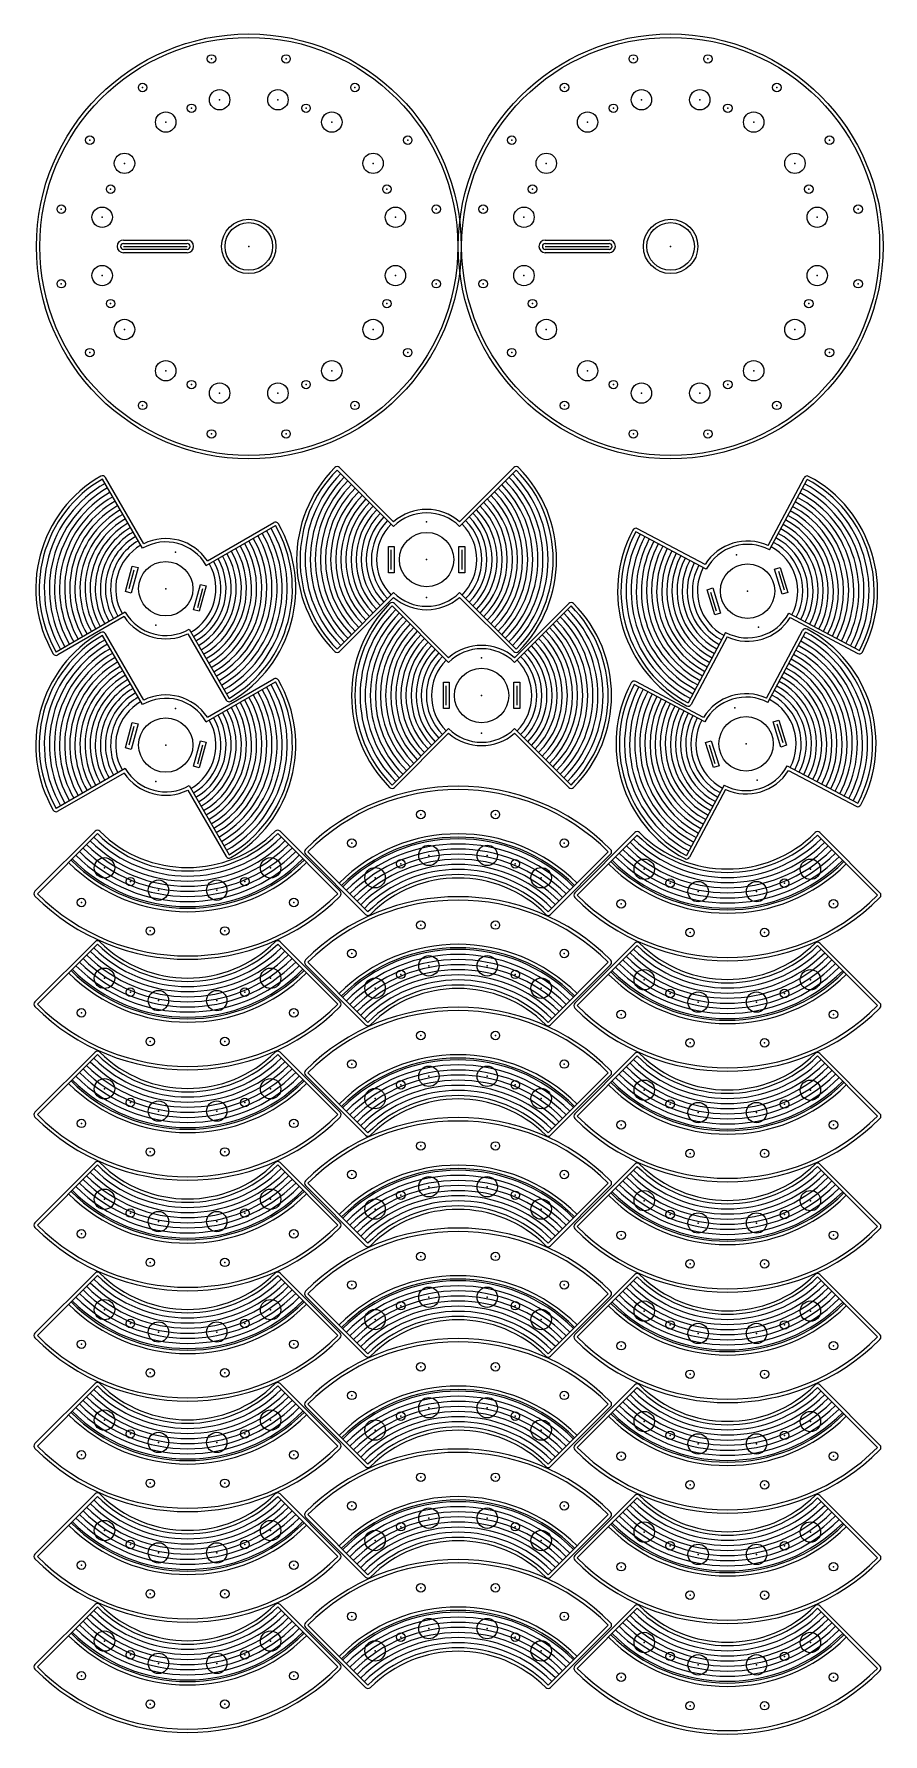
# Model space of a CAD drawing. Header units: millimetres. Extents: x 0 to 499, y -1 to 999.
import ezdxf

# ---------------------------------------------------------------- set-up
doc = ezdxf.new("R2010")
doc.units = ezdxf.units.MM
doc.layers.add('default', color=7, linetype='CONTINUOUS')

msp = doc.modelspace()

# ---------------------------------------------------------------- linework, layer by layer
at = {"layer": 'default', "color": 0, "linetype": 'CONTINUOUS'}
for p, q in [((52.447151, 877.80602), (89.947151, 877.80602)), ((89.947151, 870.30602), (52.447151, 870.30602)), ((300.723826, 877.80602), (338.223826, 877.80602)), ((338.223826, 870.30602), (300.723826, 870.30602)), ((211.410185, 709.229488), (178.176166, 742.463507)), ((250.301057, 709.229488), (283.535076, 742.463507)), ((63.586471, 696.45874), (40.086471, 737.161935)), ((432.67446, 695.493242), (454.739624, 736.991779)), ((101.152169, 686.393042), (141.855363, 709.893042)), ((395.482934, 684.122651), (353.984397, 706.187815)), ((208.355621, 682.034052), (208.355621, 697.534052)), ((208.355621, 697.534052), (211.855621, 697.534052)), ((211.855621, 697.534052), (211.855621, 682.034052)), ((249.855621, 682.034052), (249.855621, 697.534052)), ((249.855621, 697.534052), (253.355621, 697.534052)), ((253.355621, 697.534052), (253.355621, 682.034052)), ((53.597292, 670.980546), (57.608988, 685.952396)), ((60.989728, 685.046529), (56.978033, 670.074679)), ((57.608988, 685.952396), (60.989728, 685.046529)), ((211.855621, 682.034052), (208.355621, 682.034052)), ((253.355621, 682.034052), (249.855621, 682.034052)), ((435.667902, 684.178608), (439.014969, 685.201909)), ((440.199663, 669.355884), (435.667902, 684.178608)), ((439.014969, 685.201909), (443.54673, 670.379185)), ((56.978033, 670.074679), (53.597292, 670.980546)), ((93.683214, 660.239555), (97.694909, 675.211406)), ((101.07565, 674.305539), (97.063955, 659.333689)), ((97.694909, 675.211406), (101.07565, 674.305539)), ((211.410185, 670.338616), (178.176166, 637.104597)), ((250.301057, 670.338616), (283.535076, 637.104597)), ((395.981255, 672.045182), (399.328321, 673.068483)), ((400.513016, 657.222458), (395.981255, 672.045182)), ((399.328321, 673.068483), (403.860083, 658.245759)), ((443.54673, 670.379185), (440.199663, 669.355884)), ((97.063955, 659.333689), (93.683214, 660.239555)), ((243.759183, 629.255576), (210.525164, 662.489595)), ((282.650055, 629.255576), (315.884074, 662.489595)), ((53.520773, 658.893043), (12.817579, 635.393042)), ((403.860083, 658.245759), (400.513016, 657.222458)), ((444.04505, 658.301716), (485.543588, 636.236552)), ((63.586471, 604.449258), (40.086471, 645.152452)), ((91.086471, 648.827344), (114.586471, 608.12415)), ((406.853525, 646.931125), (384.788361, 605.432588)), ((431.775877, 605.634913), (453.84104, 647.13345)), ((101.152169, 594.383559), (141.855363, 617.88356)), ((240.704619, 602.06014), (240.704619, 617.56014)), ((240.704619, 617.56014), (244.204619, 617.56014)), ((244.204619, 617.56014), (244.204619, 602.06014)), ((282.204619, 602.06014), (282.204619, 617.56014)), ((282.204619, 617.56014), (285.704619, 617.56014)), ((285.704619, 617.56014), (285.704619, 602.06014)), ((394.584351, 594.264323), (353.085814, 616.329486)), ((244.204619, 602.06014), (240.704619, 602.06014)), ((285.704619, 602.06014), (282.204619, 602.06014)), ((53.597292, 578.971063), (57.608988, 593.942913)), ((60.989728, 593.037047), (56.978033, 578.065197)), ((57.608988, 593.942913), (60.989728, 593.037047)), ((243.759183, 590.364704), (210.525164, 557.130685)), ((282.650055, 590.364704), (315.884074, 557.130685)), ((434.769319, 594.320279), (438.116385, 595.34358)), ((439.30108, 579.497555), (434.769319, 594.320279)), ((438.116385, 595.34358), (442.648147, 580.520856)), ((93.683214, 568.230073), (97.694909, 583.201923)), ((101.07565, 582.296056), (97.063955, 567.324206)), ((97.694909, 583.201923), (101.07565, 582.296056)), ((395.082671, 582.186853), (398.429738, 583.210154)), ((399.614433, 567.36413), (395.082671, 582.186853)), ((398.429738, 583.210154), (402.961499, 568.387431)), ((442.648147, 580.520856), (439.30108, 579.497555)), ((56.978033, 578.065197), (53.597292, 578.971063)), ((53.520773, 566.88356), (12.817579, 543.38356)), ((97.063955, 567.324206), (93.683214, 568.230073)), ((402.961499, 568.387431), (399.614433, 567.36413)), ((443.146467, 568.443387), (484.645004, 546.378224)), ((91.086471, 556.817862), (114.586471, 516.114667)), ((405.954941, 557.072797), (383.889778, 515.57426)), ((37.129389, 528.537287), (1.77405, 493.181948)), ((143.195407, 528.537287), (178.550746, 493.181948)), ((354.833554, 527.680942), (319.478215, 492.325603)), ((460.899572, 527.680942), (496.254911, 492.325603)), ((196.347597, 482.445016), (160.992258, 517.800355)), ((302.413615, 482.445016), (337.768954, 517.800355)), ((37.129389, 463.537287), (1.77405, 428.181948)), ((143.195407, 463.537287), (178.550746, 428.181948)), ((354.833554, 462.680942), (319.478215, 427.325603)), ((460.899572, 462.680942), (496.254911, 427.325603)), ((196.347597, 417.445016), (160.992258, 452.800355)), ((302.413615, 417.445016), (337.768954, 452.800355)), ((37.129389, 398.537287), (1.77405, 363.181948)), ((143.195407, 398.537287), (178.550746, 363.181948)), ((354.833554, 397.680942), (319.478215, 362.325603)), ((460.899572, 397.680942), (496.254911, 362.325603)), ((196.347597, 352.445016), (160.992258, 387.800355)), ((302.413615, 352.445016), (337.768954, 387.800355)), ((37.129389, 333.537287), (1.77405, 298.181948)), ((143.195407, 333.537287), (178.550746, 298.181948)), ((354.833554, 332.680942), (319.478215, 297.325603)), ((460.899572, 332.680942), (496.254911, 297.325603)), ((196.347597, 287.445016), (160.992258, 322.800355)), ((302.413615, 287.445016), (337.768954, 322.800355)), ((37.129389, 268.537287), (1.77405, 233.181948)), ((143.195407, 268.537287), (178.550746, 233.181948)), ((354.833554, 267.680942), (319.478215, 232.325603)), ((460.899572, 267.680942), (496.254911, 232.325603)), ((196.347597, 222.445016), (160.992258, 257.800355)), ((302.413615, 222.445016), (337.768954, 257.800355)), ((37.129389, 203.537287), (1.77405, 168.181948)), ((143.195407, 203.537287), (178.550746, 168.181948)), ((354.833554, 202.680942), (319.478215, 167.325603)), ((460.899572, 202.680942), (496.254911, 167.325603)), ((196.347597, 157.445016), (160.992258, 192.800355)), ((302.413615, 157.445016), (337.768954, 192.800355)), ((37.129389, 138.537287), (1.77405, 103.181948)), ((143.195407, 138.537287), (178.550746, 103.181948)), ((354.833554, 137.680942), (319.478215, 102.325603)), ((460.899572, 137.680942), (496.254911, 102.325603)), ((196.347597, 92.445016), (160.992258, 127.800355)), ((302.413615, 92.445016), (337.768954, 127.800355)), ((37.129389, 73.537287), (1.77405, 38.181948)), ((143.195407, 73.537287), (178.550746, 38.181948)), ((354.833554, 72.680942), (319.478215, 37.325603)), ((460.899572, 72.680942), (496.254911, 37.325603)), ((196.347597, 27.445016), (160.992258, 62.800355)), ((302.413615, 27.445016), (337.768954, 62.800355))]:
    msp.add_line(p, q, dxfattribs=at)
at = {"layer": 'default', "color": 5, "linetype": 'CONTINUOUS'}
for p, q in [((52.447151, 875.80602), (89.947151, 875.80602)), ((89.947151, 872.30602), (52.447151, 872.30602)), ((300.723826, 875.80602), (338.223826, 875.80602)), ((338.223826, 872.30602), (300.723826, 872.30602))]:
    msp.add_line(p, q, dxfattribs=at)
at = {"layer": 'default', "color": 9, "linetype": 'CONTINUOUS'}
for p, q in [((52.447151, 874.05602), (89.947151, 874.05602)), ((300.723826, 874.05602), (338.223826, 874.05602)), ((211.458179, 712.009921), (179.590379, 743.877721)), ((250.253063, 712.009921), (282.120863, 743.877721)), ((64.352459, 699.132011), (41.818522, 738.161935)), ((431.815643, 698.138151), (452.973729, 737.930723)), ((101.825439, 689.091156), (140.855364, 711.625093)), ((394.715911, 686.795624), (354.923339, 707.95371)), ((209.855621, 695.534051), (209.855621, 684.034053)), ((251.855621, 684.034053), (251.855621, 695.534051)), ((58.540238, 683.632315), (55.563819, 672.52417)), ((441.527529, 671.853238), (438.165255, 682.850741)), ((96.132704, 661.65377), (99.109123, 672.761915)), ((398.000455, 670.571129), (401.362729, 659.573626)), ((211.458179, 667.558183), (179.590379, 635.690383)), ((243.807177, 632.036009), (211.939377, 663.903809)), ((250.253063, 667.558183), (282.120863, 635.690383)), ((282.602061, 632.036009), (314.469861, 663.903809)), ((52.847503, 656.194929), (13.817578, 633.660991)), ((444.812073, 655.628742), (484.604645, 634.470657)), ((64.352459, 607.122528), (41.818522, 646.152453)), ((90.320483, 646.154074), (112.854421, 607.124149)), ((407.712341, 644.286216), (386.554256, 604.493644)), ((430.91706, 608.279822), (452.075145, 648.072394)), ((101.825439, 597.081673), (140.855364, 619.615611)), ((242.204619, 615.560139), (242.204619, 604.060141)), ((284.204619, 604.060141), (284.204619, 615.560139)), ((393.817328, 596.937296), (354.024756, 618.095382)), ((58.540238, 591.622832), (55.563819, 580.514687)), ((440.628946, 581.994909), (437.266672, 592.992412)), ((96.132704, 569.644287), (99.109123, 580.752432)), ((243.807177, 587.584271), (211.939377, 555.716471)), ((282.602061, 587.584271), (314.469861, 555.716471)), ((397.101872, 580.712801), (400.464146, 569.715298)), ((52.847503, 564.185446), (13.817578, 541.651509)), ((443.91349, 565.770414), (483.706062, 544.612328)), ((90.320483, 554.144592), (112.854421, 515.114667)), ((406.813758, 554.427888), (385.655672, 514.635316)), ((35.715176, 529.951501), (0.359837, 494.596162)), ((144.60962, 529.951501), (179.964959, 494.596162)), ((353.419341, 529.095156), (318.064002, 493.739817)), ((462.313785, 529.095156), (497.669124, 493.739817)), ((194.933384, 481.030802), (159.578045, 516.386141)), ((303.827828, 481.030802), (339.183167, 516.386141)), ((35.715176, 464.951501), (0.359837, 429.596162)), ((144.60962, 464.951501), (179.964959, 429.596162)), ((353.419341, 464.095156), (318.064002, 428.739817)), ((462.313785, 464.095156), (497.669124, 428.739817)), ((194.933384, 416.030802), (159.578045, 451.386141)), ((303.827828, 416.030802), (339.183167, 451.386141)), ((35.715176, 399.951501), (0.359837, 364.596162)), ((144.60962, 399.951501), (179.964959, 364.596162)), ((353.419341, 399.095156), (318.064002, 363.739817)), ((462.313785, 399.095156), (497.669124, 363.739817)), ((194.933384, 351.030802), (159.578045, 386.386141)), ((303.827828, 351.030802), (339.183167, 386.386141)), ((35.715176, 334.951501), (0.359837, 299.596162)), ((144.60962, 334.951501), (179.964959, 299.596162)), ((353.419341, 334.095156), (318.064002, 298.739817)), ((462.313785, 334.095156), (497.669124, 298.739817)), ((194.933384, 286.030802), (159.578045, 321.386141)), ((303.827828, 286.030802), (339.183167, 321.386141)), ((35.715176, 269.951501), (0.359837, 234.596162)), ((144.60962, 269.951501), (179.964959, 234.596162)), ((353.419341, 269.095156), (318.064002, 233.739817)), ((462.313785, 269.095156), (497.669124, 233.739817)), ((194.933384, 221.030802), (159.578045, 256.386141)), ((303.827828, 221.030802), (339.183167, 256.386141)), ((35.715176, 204.951501), (0.359837, 169.596162)), ((144.60962, 204.951501), (179.964959, 169.596162)), ((353.419341, 204.095156), (318.064002, 168.739817)), ((462.313785, 204.095156), (497.669124, 168.739817)), ((194.933384, 156.030802), (159.578045, 191.386141)), ((303.827828, 156.030802), (339.183167, 191.386141)), ((35.715176, 139.951501), (0.359837, 104.596162)), ((144.60962, 139.951501), (179.964959, 104.596162)), ((353.419341, 139.095156), (318.064002, 103.739817)), ((462.313785, 139.095156), (497.669124, 103.739817)), ((194.933384, 91.030802), (159.578045, 126.386141)), ((303.827828, 91.030802), (339.183167, 126.386141)), ((35.715176, 74.951501), (0.359837, 39.596162)), ((144.60962, 74.951501), (179.964959, 39.596162)), ((353.419341, 74.095156), (318.064002, 38.739817)), ((462.313785, 74.095156), (497.669124, 38.739817)), ((194.933384, 26.030802), (159.578045, 61.386141)), ((303.827828, 26.030802), (339.183167, 61.386141))]:
    msp.add_line(p, q, dxfattribs=at)
at = {"layer": 'default', "color": 0, "linetype": 'CONTINUOUS'}
for centre, radius in [((126.197151, 874.05602), 125), ((374.473826, 874.05602), 125), ((104.24949, 984.394364), 2.5), ((148.144812, 984.394364), 2.5), ((352.526165, 984.394364), 2.5), ((396.421487, 984.394364), 2.5), ((63.6955, 967.596351), 2.5), ((109.029203, 960.365125), 6), ((143.365099, 960.365125), 6), ((188.698802, 967.596351), 2.5), ((311.972175, 967.596351), 2.5), ((357.305878, 960.365125), 6), ((391.641774, 960.365125), 6), ((436.975477, 967.596351), 2.5), ((77.30697, 947.225346), 6), ((92.521009, 955.357419), 2.5), ((159.873293, 955.357419), 2.5), ((175.087332, 947.225346), 6), ((325.583645, 947.225346), 6), ((340.797684, 955.357419), 2.5), ((408.149968, 955.357419), 2.5), ((423.364007, 947.225346), 6), ((32.65682, 936.557671), 2.5), ((219.737482, 936.557671), 2.5), ((280.933495, 936.557671), 2.5), ((468.014157, 936.557671), 2.5), ((53.027825, 922.946201), 6), ((199.366477, 922.946201), 6), ((301.3045, 922.946201), 6), ((447.643152, 922.946201), 6), ((44.895752, 907.732162), 2.5), ((207.49855, 907.732162), 2.5), ((293.172427, 907.732162), 2.5), ((455.775225, 907.732162), 2.5), ((15.858807, 896.003681), 2.5), ((39.888046, 891.223968), 6), ((212.506256, 891.223968), 6), ((236.535495, 896.003681), 2.5), ((264.135482, 896.003681), 2.5), ((288.164721, 891.223968), 6), ((460.782931, 891.223968), 6), ((484.81217, 896.003681), 2.5), ((126.197151, 874.05602), 16), ((374.473826, 874.05602), 16), ((39.888046, 856.888072), 6), ((212.506256, 856.888072), 6), ((288.164721, 856.888072), 6), ((460.782931, 856.888072), 6), ((15.858807, 852.108359), 2.5), ((236.535495, 852.108359), 2.5), ((264.135482, 852.108359), 2.5), ((484.81217, 852.108359), 2.5), ((44.895752, 840.379878), 2.5), ((207.49855, 840.379878), 2.5), ((293.172427, 840.379878), 2.5), ((455.775225, 840.379878), 2.5), ((53.027825, 825.165839), 6), ((199.366477, 825.165839), 6), ((301.3045, 825.165839), 6), ((447.643152, 825.165839), 6), ((32.65682, 811.554369), 2.5), ((219.737482, 811.554369), 2.5), ((280.933495, 811.554369), 2.5), ((468.014157, 811.554369), 2.5), ((77.30697, 800.886694), 6), ((175.087332, 800.886694), 6), ((325.583645, 800.886694), 6), ((423.364007, 800.886694), 6), ((92.521009, 792.754621), 2.5), ((109.029203, 787.746915), 6), ((143.365099, 787.746915), 6), ((159.873293, 792.754621), 2.5), ((340.797684, 792.754621), 2.5), ((357.305878, 787.746915), 6), ((391.641774, 787.746915), 6), ((408.149968, 792.754621), 2.5), ((63.6955, 780.515689), 2.5), ((188.698802, 780.515689), 2.5), ((311.972175, 780.515689), 2.5), ((436.975477, 780.515689), 2.5), ((104.24949, 763.717676), 2.5), ((148.144812, 763.717676), 2.5), ((352.526165, 763.717676), 2.5), ((396.421487, 763.717676), 2.5), ((230.855621, 689.784052), 16), ((77.336471, 672.643042), 16), ((419.763992, 671.212183), 16), ((263.204619, 609.81014), 16), ((77.336471, 580.63356), 16), ((418.865409, 581.353855), 16)]:
    msp.add_circle(centre, radius, dxfattribs=at)
at = {"layer": 'default', "color": 9, "linetype": 'CONTINUOUS'}
for centre, radius in [((126.197151, 874.05602), 123), ((374.473826, 874.05602), 123), ((126.197151, 874.05602), 14), ((374.473826, 874.05602), 14)]:
    msp.add_circle(centre, radius, dxfattribs=at)
at = {"layer": 'default', "color": 8, "linetype": 'CONTINUOUS'}
for centre, radius in [((227.432945, 539.750351), 2.5), ((271.328267, 539.750351), 2.5), ((186.878955, 522.952338), 2.5), ((232.212658, 515.721112), 6), ((266.548554, 515.721112), 6), ((311.882257, 522.952338), 2.5), ((41.272217, 508.40097), 6), ((139.052579, 508.40097), 6), ((215.704464, 510.713406), 2.5), ((283.056748, 510.713406), 2.5), ((358.976382, 507.544625), 6), ((456.756744, 507.544625), 6), ((56.486256, 500.268897), 2.5), ((72.99445, 495.261191), 6), ((107.330346, 495.261191), 6), ((123.83854, 500.268897), 2.5), ((200.490425, 502.581333), 6), ((298.270787, 502.581333), 6), ((374.190421, 499.412552), 2.5), ((390.698615, 494.404846), 6), ((425.034511, 494.404846), 6), ((441.542705, 499.412552), 2.5), ((27.660747, 488.029965), 2.5), ((152.664049, 488.029965), 2.5), ((345.364912, 487.17362), 2.5), ((470.368214, 487.17362), 2.5), ((68.214737, 471.231952), 2.5), ((112.110059, 471.231952), 2.5), ((227.432945, 474.750351), 2.5), ((271.328267, 474.750351), 2.5), ((385.918902, 470.375607), 2.5), ((429.814224, 470.375607), 2.5), ((186.878955, 457.952338), 2.5), ((311.882257, 457.952338), 2.5), ((232.212658, 450.721112), 6), ((266.548554, 450.721112), 6), ((41.272217, 443.40097), 6), ((139.052579, 443.40097), 6), ((200.490425, 437.581333), 6), ((215.704464, 445.713406), 2.5), ((283.056748, 445.713406), 2.5), ((298.270787, 437.581333), 6), ((358.976382, 442.544625), 6), ((456.756744, 442.544625), 6), ((56.486256, 435.268897), 2.5), ((72.99445, 430.261191), 6), ((107.330346, 430.261191), 6), ((123.83854, 435.268897), 2.5), ((374.190421, 434.412552), 2.5), ((390.698615, 429.404846), 6), ((425.034511, 429.404846), 6), ((441.542705, 434.412552), 2.5), ((27.660747, 423.029965), 2.5), ((152.664049, 423.029965), 2.5), ((345.364912, 422.17362), 2.5), ((470.368214, 422.17362), 2.5), ((227.432945, 409.750351), 2.5), ((271.328267, 409.750351), 2.5), ((68.214737, 406.231952), 2.5), ((112.110059, 406.231952), 2.5), ((385.918902, 405.375607), 2.5), ((429.814224, 405.375607), 2.5), ((186.878955, 392.952338), 2.5), ((232.212658, 385.721112), 6), ((266.548554, 385.721112), 6), ((311.882257, 392.952338), 2.5), ((41.272217, 378.40097), 6), ((139.052579, 378.40097), 6), ((215.704464, 380.713406), 2.5), ((283.056748, 380.713406), 2.5), ((358.976382, 377.544625), 6), ((456.756744, 377.544625), 6), ((56.486256, 370.268897), 2.5), ((72.99445, 365.261191), 6), ((107.330346, 365.261191), 6), ((123.83854, 370.268897), 2.5), ((200.490425, 372.581333), 6), ((298.270787, 372.581333), 6), ((374.190421, 369.412552), 2.5), ((390.698615, 364.404846), 6), ((425.034511, 364.404846), 6), ((441.542705, 369.412552), 2.5), ((27.660747, 358.029965), 2.5), ((152.664049, 358.029965), 2.5), ((345.364912, 357.17362), 2.5), ((470.368214, 357.17362), 2.5), ((68.214737, 341.231952), 2.5), ((112.110059, 341.231952), 2.5), ((227.432945, 344.750351), 2.5), ((271.328267, 344.750351), 2.5), ((385.918902, 340.375607), 2.5), ((429.814224, 340.375607), 2.5), ((186.878955, 327.952338), 2.5), ((311.882257, 327.952338), 2.5), ((232.212658, 320.721112), 6), ((266.548554, 320.721112), 6), ((41.272217, 313.40097), 6), ((139.052579, 313.40097), 6), ((200.490425, 307.581333), 6), ((215.704464, 315.713406), 2.5), ((283.056748, 315.713406), 2.5), ((298.270787, 307.581333), 6), ((358.976382, 312.544625), 6), ((456.756744, 312.544625), 6), ((56.486256, 305.268897), 2.5), ((72.99445, 300.261191), 6), ((107.330346, 300.261191), 6), ((123.83854, 305.268897), 2.5), ((374.190421, 304.412552), 2.5), ((390.698615, 299.404846), 6), ((425.034511, 299.404846), 6), ((441.542705, 304.412552), 2.5), ((27.660747, 293.029965), 2.5), ((152.664049, 293.029965), 2.5), ((345.364912, 292.17362), 2.5), ((470.368214, 292.17362), 2.5), ((227.432945, 279.750351), 2.5), ((271.328267, 279.750351), 2.5), ((68.214737, 276.231952), 2.5), ((112.110059, 276.231952), 2.5), ((385.918902, 275.375607), 2.5), ((429.814224, 275.375607), 2.5), ((186.878955, 262.952338), 2.5), ((232.212658, 255.721112), 6), ((266.548554, 255.721112), 6), ((311.882257, 262.952338), 2.5), ((41.272217, 248.40097), 6), ((139.052579, 248.40097), 6), ((215.704464, 250.713406), 2.5), ((283.056748, 250.713406), 2.5), ((358.976382, 247.544625), 6), ((456.756744, 247.544625), 6), ((56.486256, 240.268897), 2.5), ((72.99445, 235.261191), 6), ((107.330346, 235.261191), 6), ((123.83854, 240.268897), 2.5), ((200.490425, 242.581333), 6), ((298.270787, 242.581333), 6), ((374.190421, 239.412552), 2.5), ((390.698615, 234.404846), 6), ((425.034511, 234.404846), 6), ((441.542705, 239.412552), 2.5), ((27.660747, 228.029965), 2.5), ((152.664049, 228.029965), 2.5), ((345.364912, 227.17362), 2.5), ((470.368214, 227.17362), 2.5), ((68.214737, 211.231952), 2.5), ((112.110059, 211.231952), 2.5), ((227.432945, 214.750351), 2.5), ((271.328267, 214.750351), 2.5), ((385.918902, 210.375607), 2.5), ((429.814224, 210.375607), 2.5), ((186.878955, 197.952338), 2.5), ((311.882257, 197.952338), 2.5), ((232.212658, 190.721112), 6), ((266.548554, 190.721112), 6), ((41.272217, 183.40097), 6), ((139.052579, 183.40097), 6), ((200.490425, 177.581333), 6), ((215.704464, 185.713406), 2.5), ((283.056748, 185.713406), 2.5), ((298.270787, 177.581333), 6), ((358.976382, 182.544625), 6), ((456.756744, 182.544625), 6), ((56.486256, 175.268897), 2.5), ((72.99445, 170.261191), 6), ((107.330346, 170.261191), 6), ((123.83854, 175.268897), 2.5), ((374.190421, 174.412552), 2.5), ((390.698615, 169.404846), 6), ((425.034511, 169.404846), 6), ((441.542705, 174.412552), 2.5), ((27.660747, 163.029965), 2.5), ((152.664049, 163.029965), 2.5), ((345.364912, 162.17362), 2.5), ((470.368214, 162.17362), 2.5), ((227.432945, 149.750351), 2.5), ((271.328267, 149.750351), 2.5), ((68.214737, 146.231952), 2.5), ((112.110059, 146.231952), 2.5), ((385.918902, 145.375607), 2.5), ((429.814224, 145.375607), 2.5), ((186.878955, 132.952338), 2.5), ((232.212658, 125.721112), 6), ((266.548554, 125.721112), 6), ((311.882257, 132.952338), 2.5), ((41.272217, 118.40097), 6), ((139.052579, 118.40097), 6), ((215.704464, 120.713406), 2.5), ((283.056748, 120.713406), 2.5), ((358.976382, 117.544625), 6), ((456.756744, 117.544625), 6), ((56.486256, 110.268897), 2.5), ((72.99445, 105.261191), 6), ((107.330346, 105.261191), 6), ((123.83854, 110.268897), 2.5), ((200.490425, 112.581333), 6), ((298.270787, 112.581333), 6), ((374.190421, 109.412552), 2.5), ((390.698615, 104.404846), 6), ((425.034511, 104.404846), 6), ((441.542705, 109.412552), 2.5), ((27.660747, 98.029965), 2.5), ((152.664049, 98.029965), 2.5), ((345.364912, 97.17362), 2.5), ((470.368214, 97.17362), 2.5), ((68.214737, 81.231952), 2.5), ((112.110059, 81.231952), 2.5), ((227.432945, 84.750351), 2.5), ((271.328267, 84.750351), 2.5), ((385.918902, 80.375607), 2.5), ((429.814224, 80.375607), 2.5), ((186.878955, 67.952338), 2.5), ((311.882257, 67.952338), 2.5), ((232.212658, 60.721112), 6), ((266.548554, 60.721112), 6), ((41.272217, 53.40097), 6), ((139.052579, 53.40097), 6), ((200.490425, 47.581333), 6), ((215.704464, 55.713406), 2.5), ((283.056748, 55.713406), 2.5), ((298.270787, 47.581333), 6), ((358.976382, 52.544625), 6), ((456.756744, 52.544625), 6), ((56.486256, 45.268897), 2.5), ((72.99445, 40.261191), 6), ((107.330346, 40.261191), 6), ((123.83854, 45.268897), 2.5), ((374.190421, 44.412552), 2.5), ((390.698615, 39.404846), 6), ((425.034511, 39.404846), 6), ((441.542705, 44.412552), 2.5), ((27.660747, 33.029965), 2.5), ((152.664049, 33.029965), 2.5), ((345.364912, 32.17362), 2.5), ((470.368214, 32.17362), 2.5), ((68.214737, 16.231952), 2.5), ((112.110059, 16.231952), 2.5), ((385.918902, 15.375607), 2.5), ((429.814224, 15.375607), 2.5)]:
    msp.add_circle(centre, radius, dxfattribs=at)
at = {"layer": 'default', "color": 0, "linetype": 'CONTINUOUS'}
for centre, radius, start, end in [((52.447151, 874.05602), 3.75, 90, 270), ((89.947151, 874.05602), 3.75, 270, 90), ((300.723826, 874.05602), 3.75, 90, 270), ((338.223826, 874.05602), 3.75, 270, 90), ((230.855621, 689.784052), 74.5, 135, 225), ((230.855621, 689.784052), 74.5, 315, 45), ((77.336471, 672.643042), 74.5, 120, 210), ((419.763992, 671.212183), 74.5, 332, 62), ((230.855621, 689.784052), 27.5, 45, 135), ((77.336471, 672.643042), 74.5, 300, 30), ((419.763992, 671.212183), 74.5, 152, 242), ((77.336471, 672.643042), 27.5, 30, 120), ((419.763992, 671.212183), 27.5, 62, 152), ((230.855621, 689.784052), 27.5, 225, 315), ((263.204619, 609.81014), 74.5, 135, 225), ((263.204619, 609.81014), 74.5, 315, 45), ((77.336471, 672.643042), 27.5, 210, 300), ((419.763992, 671.212183), 27.5, 242, 332), ((77.336471, 580.63356), 74.5, 120, 210), ((418.865409, 581.353855), 74.5, 332, 62), ((263.204619, 609.81014), 27.5, 45, 135), ((77.336471, 580.63356), 74.5, 300, 30), ((418.865409, 581.353855), 74.5, 152, 242), ((77.336471, 580.63356), 27.5, 30, 120), ((418.865409, 581.353855), 27.5, 62, 152), ((263.204619, 609.81014), 27.5, 225, 315), ((77.336471, 580.63356), 27.5, 210, 300), ((418.865409, 581.353855), 27.5, 242, 332), ((249.380606, 429.412007), 125, 45, 135), ((90.162398, 581.570296), 75, 225, 315), ((407.866563, 580.713951), 75, 225, 315), ((249.380606, 429.412007), 75, 45, 135), ((90.162398, 581.570296), 125, 225, 315), ((407.866563, 580.713951), 125, 225, 315), ((249.380606, 364.412007), 125, 45, 135), ((90.162398, 516.570296), 75, 225, 315), ((407.866563, 515.713951), 75, 225, 315), ((249.380606, 364.412007), 75, 45, 135), ((90.162398, 516.570296), 125, 225, 315), ((249.380606, 299.412007), 125, 45, 135), ((407.866563, 515.713951), 125, 225, 315), ((90.162398, 451.570296), 75, 225, 315), ((407.866563, 450.713951), 75, 225, 315), ((249.380606, 299.412007), 75, 45, 135), ((90.162398, 451.570296), 125, 225, 315), ((407.866563, 450.713951), 125, 225, 315), ((249.380606, 234.412007), 125, 45, 135), ((90.162398, 386.570296), 75, 225, 315), ((407.866563, 385.713951), 75, 225, 315), ((249.380606, 234.412007), 75, 45, 135), ((90.162398, 386.570296), 125, 225, 315), ((249.380606, 169.412007), 125, 45, 135), ((407.866563, 385.713951), 125, 225, 315), ((90.162398, 321.570296), 75, 225, 315), ((407.866563, 320.713951), 75, 225, 315), ((249.380606, 169.412007), 75, 45, 135), ((90.162398, 321.570296), 125, 225, 315), ((407.866563, 320.713951), 125, 225, 315), ((249.380606, 104.412007), 125, 45, 135), ((90.162398, 256.570296), 75, 225, 315), ((407.866563, 255.713951), 75, 225, 315), ((249.380606, 104.412007), 75, 45, 135), ((90.162398, 256.570296), 125, 225, 315), ((249.380606, 39.412007), 125, 45, 135), ((407.866563, 255.713951), 125, 225, 315), ((90.162398, 191.570296), 75, 225, 315), ((407.866563, 190.713951), 75, 225, 315), ((249.380606, 39.412007), 75, 45, 135), ((90.162398, 191.570296), 125, 225, 315), ((407.866563, 190.713951), 125, 225, 315), ((249.380606, -25.587993), 125, 45, 135), ((90.162398, 126.570296), 75, 225, 315), ((407.866563, 125.713951), 75, 225, 315), ((249.380606, -25.587993), 75, 45, 135), ((90.162398, 126.570296), 125, 225, 315), ((407.866563, 125.713951), 125, 225, 315)]:
    msp.add_arc(centre, radius, start, end, dxfattribs=at)
at = {"layer": 'default', "color": 5, "linetype": 'CONTINUOUS'}
for centre, start, end in [((52.447151, 874.05602), 90, 270), ((89.947151, 874.05602), 270, 90), ((300.723826, 874.05602), 90, 270), ((338.223826, 874.05602), 270, 90)]:
    msp.add_arc(centre, 1.75, start, end, dxfattribs=at)
at = {"layer": 'default', "color": 9, "linetype": 'CONTINUOUS'}
for centre, radius, start, end in [((230.855621, 689.784052), 76.5, 135, 225), ((178.176166, 742.463507), 2, 45, 135), ((283.535076, 742.463507), 2, 45, 135), ((230.855621, 689.784052), 76.5, 315, 45), ((77.336471, 672.643042), 76.5, 120, 210), ((40.086471, 737.161935), 2, 30, 120), ((454.739624, 736.991779), 2, 62, 152), ((419.763992, 671.212183), 76.5, 332, 62), ((77.336471, 672.643042), 76.5, 300, 30), ((141.855363, 709.893042), 2, 30, 120), ((230.855621, 689.784052), 29.5, 48.887442, 131.112558), ((77.336471, 672.643042), 29.5, 33.887442, 116.112558), ((419.763992, 671.212183), 76.5, 152, 242), ((353.984397, 706.187815), 2, 62, 152), ((419.763992, 671.212183), 29.5, 65.887442, 148.112558), ((263.204619, 609.81014), 76.5, 135, 225), ((210.525164, 662.489595), 2, 45, 135), ((230.855621, 689.784052), 29.5, 228.887442, 311.112558), ((315.884074, 662.489595), 2, 45, 135), ((263.204619, 609.81014), 76.5, 315, 45), ((77.336471, 672.643042), 29.5, 213.887442, 296.112558), ((419.763992, 671.212183), 29.5, 245.887442, 328.112558), ((77.336471, 580.63356), 76.5, 120, 210), ((40.086471, 645.152452), 2, 30, 120), ((453.84104, 647.13345), 2, 62, 152), ((418.865409, 581.353855), 76.5, 332, 62), ((12.817579, 635.393042), 2, 210, 300), ((178.176166, 637.104597), 2, 225, 315), ((263.204619, 609.81014), 29.5, 48.887442, 131.112558), ((283.535076, 637.104597), 2, 225, 315), ((485.543588, 636.236552), 2, 242, 332), ((77.336471, 580.63356), 76.5, 300, 30), ((141.855363, 617.88356), 2, 30, 120), ((418.865409, 581.353855), 76.5, 152, 242), ((353.085814, 616.329486), 2, 62, 152), ((418.865409, 581.353855), 29.5, 65.887442, 148.112558), ((77.336471, 580.63356), 29.5, 33.887442, 116.112558), ((114.586471, 608.12415), 2, 210, 300), ((384.788361, 605.432588), 2, 242, 332), ((263.204619, 609.81014), 29.5, 228.887442, 311.112558), ((77.336471, 580.63356), 29.5, 213.887442, 296.112558), ((418.865409, 581.353855), 29.5, 245.887442, 328.112558), ((249.380606, 429.412007), 127, 45, 135), ((210.525164, 557.130685), 2, 225, 315), ((315.884074, 557.130685), 2, 225, 315), ((12.817579, 543.38356), 2, 210, 300), ((484.645004, 546.378224), 2, 242, 332), ((37.129389, 528.537287), 2, 45, 135), ((143.195407, 528.537287), 2, 45, 135), ((90.162398, 581.570296), 73, 225, 315), ((354.833554, 527.680942), 2, 45, 135), ((407.866563, 580.713951), 73, 225, 315), ((460.899572, 527.680942), 2, 45, 135), ((114.586471, 516.114667), 2, 210, 300), ((160.992258, 517.800355), 2, 135, 225), ((337.768954, 517.800355), 2, 315, 45), ((383.889778, 515.57426), 2, 242, 332), ((249.380606, 429.412007), 73, 45, 135), ((1.77405, 493.181948), 2, 135, 225), ((90.162398, 581.570296), 127, 225, 315), ((249.380606, 364.412007), 127, 45, 135), ((178.550746, 493.181948), 2, 315, 45), ((319.478215, 492.325603), 2, 135, 225), ((407.866563, 580.713951), 127, 225, 315), ((496.254911, 492.325603), 2, 315, 45), ((196.347597, 482.445016), 2, 225, 315), ((302.413615, 482.445016), 2, 225, 315), ((37.129389, 463.537287), 2, 45, 135), ((90.162398, 516.570296), 73, 225, 315), ((143.195407, 463.537287), 2, 45, 135), ((354.833554, 462.680942), 2, 45, 135), ((407.866563, 515.713951), 73, 225, 315), ((460.899572, 462.680942), 2, 45, 135), ((160.992258, 452.800355), 2, 135, 225), ((337.768954, 452.800355), 2, 315, 45), ((249.380606, 364.412007), 73, 45, 135), ((1.77405, 428.181948), 2, 135, 225), ((90.162398, 516.570296), 127, 225, 315), ((249.380606, 299.412007), 127, 45, 135), ((178.550746, 428.181948), 2, 315, 45), ((319.478215, 427.325603), 2, 135, 225), ((407.866563, 515.713951), 127, 225, 315), ((496.254911, 427.325603), 2, 315, 45), ((196.347597, 417.445016), 2, 225, 315), ((302.413615, 417.445016), 2, 225, 315), ((37.129389, 398.537287), 2, 45, 135), ((143.195407, 398.537287), 2, 45, 135), ((90.162398, 451.570296), 73, 225, 315), ((354.833554, 397.680942), 2, 45, 135), ((407.866563, 450.713951), 73, 225, 315), ((460.899572, 397.680942), 2, 45, 135), ((160.992258, 387.800355), 2, 135, 225), ((337.768954, 387.800355), 2, 315, 45), ((249.380606, 299.412007), 73, 45, 135), ((1.77405, 363.181948), 2, 135, 225), ((90.162398, 451.570296), 127, 225, 315), ((249.380606, 234.412007), 127, 45, 135), ((178.550746, 363.181948), 2, 315, 45), ((319.478215, 362.325603), 2, 135, 225), ((407.866563, 450.713951), 127, 225, 315), ((496.254911, 362.325603), 2, 315, 45), ((196.347597, 352.445016), 2, 225, 315), ((302.413615, 352.445016), 2, 225, 315), ((37.129389, 333.537287), 2, 45, 135), ((90.162398, 386.570296), 73, 225, 315), ((143.195407, 333.537287), 2, 45, 135), ((354.833554, 332.680942), 2, 45, 135), ((407.866563, 385.713951), 73, 225, 315), ((460.899572, 332.680942), 2, 45, 135), ((160.992258, 322.800355), 2, 135, 225), ((337.768954, 322.800355), 2, 315, 45), ((249.380606, 234.412007), 73, 45, 135), ((1.77405, 298.181948), 2, 135, 225), ((90.162398, 386.570296), 127, 225, 315), ((249.380606, 169.412007), 127, 45, 135), ((178.550746, 298.181948), 2, 315, 45), ((319.478215, 297.325603), 2, 135, 225), ((407.866563, 385.713951), 127, 225, 315), ((496.254911, 297.325603), 2, 315, 45), ((196.347597, 287.445016), 2, 225, 315), ((302.413615, 287.445016), 2, 225, 315), ((37.129389, 268.537287), 2, 45, 135), ((143.195407, 268.537287), 2, 45, 135), ((90.162398, 321.570296), 73, 225, 315), ((354.833554, 267.680942), 2, 45, 135), ((407.866563, 320.713951), 73, 225, 315), ((460.899572, 267.680942), 2, 45, 135), ((160.992258, 257.800355), 2, 135, 225), ((337.768954, 257.800355), 2, 315, 45), ((249.380606, 169.412007), 73, 45, 135), ((1.77405, 233.181948), 2, 135, 225), ((90.162398, 321.570296), 127, 225, 315), ((249.380606, 104.412007), 127, 45, 135), ((178.550746, 233.181948), 2, 315, 45), ((319.478215, 232.325603), 2, 135, 225), ((407.866563, 320.713951), 127, 225, 315), ((496.254911, 232.325603), 2, 315, 45), ((196.347597, 222.445016), 2, 225, 315), ((302.413615, 222.445016), 2, 225, 315), ((37.129389, 203.537287), 2, 45, 135), ((90.162398, 256.570296), 73, 225, 315), ((143.195407, 203.537287), 2, 45, 135), ((354.833554, 202.680942), 2, 45, 135), ((407.866563, 255.713951), 73, 225, 315), ((460.899572, 202.680942), 2, 45, 135), ((160.992258, 192.800355), 2, 135, 225), ((337.768954, 192.800355), 2, 315, 45), ((249.380606, 104.412007), 73, 45, 135), ((1.77405, 168.181948), 2, 135, 225), ((90.162398, 256.570296), 127, 225, 315), ((249.380606, 39.412007), 127, 45, 135), ((178.550746, 168.181948), 2, 315, 45), ((319.478215, 167.325603), 2, 135, 225), ((407.866563, 255.713951), 127, 225, 315), ((496.254911, 167.325603), 2, 315, 45), ((196.347597, 157.445016), 2, 225, 315), ((302.413615, 157.445016), 2, 225, 315), ((37.129389, 138.537287), 2, 45, 135), ((143.195407, 138.537287), 2, 45, 135), ((90.162398, 191.570296), 73, 225, 315), ((354.833554, 137.680942), 2, 45, 135), ((407.866563, 190.713951), 73, 225, 315), ((460.899572, 137.680942), 2, 45, 135), ((160.992258, 127.800355), 2, 135, 225), ((337.768954, 127.800355), 2, 315, 45), ((249.380606, 39.412007), 73, 45, 135), ((1.77405, 103.181948), 2, 135, 225), ((90.162398, 191.570296), 127, 225, 315), ((249.380606, -25.587993), 127, 45, 135), ((178.550746, 103.181948), 2, 315, 45), ((319.478215, 102.325603), 2, 135, 225), ((407.866563, 190.713951), 127, 225, 315), ((496.254911, 102.325603), 2, 315, 45), ((196.347597, 92.445016), 2, 225, 315), ((302.413615, 92.445016), 2, 225, 315), ((37.129389, 73.537287), 2, 45, 135), ((90.162398, 126.570296), 73, 225, 315), ((143.195407, 73.537287), 2, 45, 135), ((354.833554, 72.680942), 2, 45, 135), ((407.866563, 125.713951), 73, 225, 315), ((460.899572, 72.680942), 2, 45, 135), ((160.992258, 62.800355), 2, 135, 225), ((337.768954, 62.800355), 2, 315, 45), ((249.380606, -25.587993), 73, 45, 135), ((1.77405, 38.181948), 2, 135, 225), ((90.162398, 126.570296), 127, 225, 315), ((178.550746, 38.181948), 2, 315, 45), ((319.478215, 37.325603), 2, 135, 225), ((407.866563, 125.713951), 127, 225, 315), ((496.254911, 37.325603), 2, 315, 45), ((196.347597, 27.445016), 2, 225, 315), ((302.413615, 27.445016), 2, 225, 315)]:
    msp.add_arc(centre, radius, start, end, dxfattribs=at)
at = {"layer": 'default', "color": 13, "linetype": 'CONTINUOUS'}
for centre, radius, start, end in [((230.855621, 689.784052), 71.5, 135, 225), ((230.855621, 689.784052), 71.5, 315, 45), ((77.336471, 672.643042), 71.5, 120, 210), ((77.336471, 672.643042), 68.5, 120, 210), ((230.855621, 689.784052), 68.5, 135, 225), ((230.855621, 689.784052), 65.5, 135, 225), ((230.855621, 689.784052), 62.5, 135, 225), ((230.855621, 689.784052), 59.5, 135, 225), ((230.855621, 689.784052), 59.5, 315, 45), ((230.855621, 689.784052), 62.5, 315, 45), ((230.855621, 689.784052), 65.5, 315, 45), ((230.855621, 689.784052), 68.5, 315, 45), ((419.763992, 671.212183), 68.5, 332, 62), ((419.763992, 671.212183), 71.5, 332, 62), ((77.336471, 672.643042), 65.5, 120, 210), ((77.336471, 672.643042), 62.5, 120, 210), ((77.336471, 672.643042), 59.5, 120, 210), ((77.336471, 672.643042), 56.5, 120, 210), ((230.855621, 689.784052), 56.5, 135, 225), ((230.855621, 689.784052), 53.5, 135, 225), ((230.855621, 689.784052), 50.5, 135, 225), ((230.855621, 689.784052), 47.5, 135, 225), ((230.855621, 689.784052), 44.5, 135, 225), ((230.855621, 689.784052), 44.5, 315, 45), ((230.855621, 689.784052), 47.5, 315, 45), ((230.855621, 689.784052), 50.5, 315, 45), ((230.855621, 689.784052), 53.5, 315, 45), ((230.855621, 689.784052), 56.5, 315, 45), ((419.763992, 671.212183), 56.5, 332, 62), ((419.763992, 671.212183), 59.5, 332, 62), ((419.763992, 671.212183), 62.5, 332, 62), ((419.763992, 671.212183), 65.5, 332, 62), ((77.336471, 672.643042), 53.5, 120, 210), ((77.336471, 672.643042), 50.5, 120, 210), ((77.336471, 672.643042), 47.5, 120, 210), ((77.336471, 672.643042), 44.5, 120, 210), ((230.855621, 689.784052), 41.5, 135, 225), ((230.855621, 689.784052), 38.5, 135, 225), ((230.855621, 689.784052), 35.5, 135, 225), ((230.855621, 689.784052), 32.5, 135, 225), ((230.855621, 689.784052), 29.5, 135, 225), ((230.855621, 689.784052), 29.5, 315, 45), ((230.855621, 689.784052), 32.5, 315, 45), ((230.855621, 689.784052), 35.5, 315, 45), ((230.855621, 689.784052), 38.5, 315, 45), ((230.855621, 689.784052), 41.5, 315, 45), ((419.763992, 671.212183), 44.5, 332, 62), ((419.763992, 671.212183), 47.5, 332, 62), ((419.763992, 671.212183), 50.5, 332, 62), ((419.763992, 671.212183), 53.5, 332, 62), ((77.336471, 672.643042), 41.5, 120, 210), ((77.336471, 672.643042), 38.5, 120, 210), ((77.336471, 672.643042), 35.5, 120, 210), ((77.336471, 672.643042), 32.5, 120, 210), ((77.336471, 672.643042), 56.5, 300, 30), ((77.336471, 672.643042), 59.5, 300, 30), ((77.336471, 672.643042), 62.5, 300, 30), ((77.336471, 672.643042), 65.5, 300, 30), ((77.336471, 672.643042), 68.5, 300, 30), ((77.336471, 672.643042), 71.5, 300, 30), ((419.763992, 671.212183), 71.5, 152, 242), ((419.763992, 671.212183), 68.5, 152, 242), ((419.763992, 671.212183), 65.5, 152, 242), ((419.763992, 671.212183), 62.5, 152, 242), ((419.763992, 671.212183), 35.5, 332, 62), ((419.763992, 671.212183), 38.5, 332, 62), ((419.763992, 671.212183), 41.5, 332, 62), ((77.336471, 672.643042), 29.5, 120, 210), ((77.336471, 672.643042), 35.5, 300, 30), ((77.336471, 672.643042), 38.5, 300, 30), ((77.336471, 672.643042), 41.5, 300, 30), ((77.336471, 672.643042), 44.5, 300, 30), ((77.336471, 672.643042), 47.5, 300, 30), ((77.336471, 672.643042), 50.5, 300, 30), ((77.336471, 672.643042), 53.5, 300, 30), ((419.763992, 671.212183), 59.5, 152, 242), ((419.763992, 671.212183), 56.5, 152, 242), ((419.763992, 671.212183), 53.5, 152, 242), ((419.763992, 671.212183), 50.5, 152, 242), ((419.763992, 671.212183), 47.5, 152, 242), ((419.763992, 671.212183), 44.5, 152, 242), ((419.763992, 671.212183), 41.5, 152, 242), ((419.763992, 671.212183), 29.5, 332, 62), ((419.763992, 671.212183), 32.5, 332, 62), ((77.336471, 672.643042), 29.5, 300, 30), ((77.336471, 672.643042), 32.5, 300, 30), ((419.763992, 671.212183), 38.5, 152, 242), ((419.763992, 671.212183), 35.5, 152, 242), ((419.763992, 671.212183), 32.5, 152, 242), ((419.763992, 671.212183), 29.5, 152, 242), ((263.204619, 609.81014), 71.5, 135, 225), ((263.204619, 609.81014), 71.5, 315, 45), ((263.204619, 609.81014), 68.5, 135, 225), ((263.204619, 609.81014), 65.5, 135, 225), ((263.204619, 609.81014), 62.5, 135, 225), ((263.204619, 609.81014), 59.5, 135, 225), ((263.204619, 609.81014), 59.5, 315, 45), ((263.204619, 609.81014), 62.5, 315, 45), ((263.204619, 609.81014), 65.5, 315, 45), ((263.204619, 609.81014), 68.5, 315, 45), ((77.336471, 580.63356), 71.5, 120, 210), ((263.204619, 609.81014), 56.5, 135, 225), ((263.204619, 609.81014), 53.5, 135, 225), ((263.204619, 609.81014), 50.5, 135, 225), ((263.204619, 609.81014), 47.5, 135, 225), ((263.204619, 609.81014), 44.5, 135, 225), ((263.204619, 609.81014), 44.5, 315, 45), ((263.204619, 609.81014), 47.5, 315, 45), ((263.204619, 609.81014), 50.5, 315, 45), ((263.204619, 609.81014), 53.5, 315, 45), ((263.204619, 609.81014), 56.5, 315, 45), ((418.865409, 581.353855), 68.5, 332, 62), ((418.865409, 581.353855), 71.5, 332, 62), ((77.336471, 580.63356), 68.5, 120, 210), ((77.336471, 580.63356), 65.5, 120, 210), ((77.336471, 580.63356), 62.5, 120, 210), ((77.336471, 580.63356), 59.5, 120, 210), ((263.204619, 609.81014), 41.5, 135, 225), ((263.204619, 609.81014), 38.5, 135, 225), ((263.204619, 609.81014), 35.5, 135, 225), ((263.204619, 609.81014), 32.5, 135, 225), ((263.204619, 609.81014), 29.5, 135, 225), ((263.204619, 609.81014), 29.5, 315, 45), ((263.204619, 609.81014), 32.5, 315, 45), ((263.204619, 609.81014), 35.5, 315, 45), ((263.204619, 609.81014), 38.5, 315, 45), ((263.204619, 609.81014), 41.5, 315, 45), ((418.865409, 581.353855), 56.5, 332, 62), ((418.865409, 581.353855), 59.5, 332, 62), ((418.865409, 581.353855), 62.5, 332, 62), ((418.865409, 581.353855), 65.5, 332, 62), ((77.336471, 580.63356), 56.5, 120, 210), ((77.336471, 580.63356), 53.5, 120, 210), ((77.336471, 580.63356), 50.5, 120, 210), ((77.336471, 580.63356), 47.5, 120, 210), ((418.865409, 581.353855), 44.5, 332, 62), ((418.865409, 581.353855), 47.5, 332, 62), ((418.865409, 581.353855), 50.5, 332, 62), ((418.865409, 581.353855), 53.5, 332, 62), ((77.336471, 580.63356), 44.5, 120, 210), ((77.336471, 580.63356), 41.5, 120, 210), ((77.336471, 580.63356), 38.5, 120, 210), ((77.336471, 580.63356), 35.5, 120, 210), ((77.336471, 580.63356), 59.5, 300, 30), ((77.336471, 580.63356), 62.5, 300, 30), ((77.336471, 580.63356), 65.5, 300, 30), ((77.336471, 580.63356), 68.5, 300, 30), ((77.336471, 580.63356), 71.5, 300, 30), ((418.865409, 581.353855), 71.5, 152, 242), ((418.865409, 581.353855), 68.5, 152, 242), ((418.865409, 581.353855), 65.5, 152, 242), ((418.865409, 581.353855), 62.5, 152, 242), ((418.865409, 581.353855), 35.5, 332, 62), ((418.865409, 581.353855), 38.5, 332, 62), ((418.865409, 581.353855), 41.5, 332, 62), ((77.336471, 580.63356), 32.5, 120, 210), ((77.336471, 580.63356), 29.5, 120, 210), ((77.336471, 580.63356), 41.5, 300, 30), ((77.336471, 580.63356), 44.5, 300, 30), ((77.336471, 580.63356), 47.5, 300, 30), ((77.336471, 580.63356), 50.5, 300, 30), ((77.336471, 580.63356), 53.5, 300, 30), ((77.336471, 580.63356), 56.5, 300, 30), ((418.865409, 581.353855), 59.5, 152, 242), ((418.865409, 581.353855), 56.5, 152, 242), ((418.865409, 581.353855), 53.5, 152, 242), ((418.865409, 581.353855), 50.5, 152, 242), ((418.865409, 581.353855), 47.5, 152, 242), ((418.865409, 581.353855), 44.5, 152, 242), ((418.865409, 581.353855), 41.5, 152, 242), ((418.865409, 581.353855), 29.5, 332, 62), ((418.865409, 581.353855), 32.5, 332, 62), ((77.336471, 580.63356), 29.5, 300, 30), ((77.336471, 580.63356), 32.5, 300, 30), ((77.336471, 580.63356), 35.5, 300, 30), ((77.336471, 580.63356), 38.5, 300, 30), ((418.865409, 581.353855), 38.5, 152, 242), ((418.865409, 581.353855), 35.5, 152, 242), ((418.865409, 581.353855), 32.5, 152, 242), ((418.865409, 581.353855), 29.5, 152, 242)]:
    msp.add_arc(centre, radius, start, end, dxfattribs=at)
at = {"layer": 'default', "color": 2, "linetype": 'CONTINUOUS'}
for centre, radius, start, end in [((90.162398, 581.570296), 84, 225, 315), ((90.162398, 581.570296), 81, 225, 315), ((90.162398, 581.570296), 78, 225, 315), ((249.380606, 429.412007), 97, 45, 135), ((249.380606, 429.412007), 96, 45, 135), ((249.380606, 429.412007), 93, 45, 135), ((407.866563, 580.713951), 84, 225, 315), ((407.866563, 580.713951), 81, 225, 315), ((407.866563, 580.713951), 78, 225, 315), ((90.162398, 581.570296), 97, 225, 315), ((90.162398, 581.570296), 96, 225, 315), ((90.162398, 581.570296), 93, 225, 315), ((90.162398, 581.570296), 90, 225, 315), ((90.162398, 581.570296), 87, 225, 315), ((249.380606, 429.412007), 90, 45, 135), ((249.380606, 429.412007), 87, 45, 135), ((249.380606, 429.412007), 84, 45, 135), ((249.380606, 429.412007), 81, 45, 135), ((407.866563, 580.713951), 97, 225, 315), ((407.866563, 580.713951), 96, 225, 315), ((407.866563, 580.713951), 93, 225, 315), ((407.866563, 580.713951), 90, 225, 315), ((407.866563, 580.713951), 87, 225, 315), ((249.380606, 429.412007), 78, 45, 135), ((90.162398, 516.570296), 78, 225, 315), ((249.380606, 364.412007), 97, 45, 135), ((249.380606, 364.412007), 96, 45, 135), ((407.866563, 515.713951), 78, 225, 315), ((90.162398, 516.570296), 93, 225, 315), ((90.162398, 516.570296), 90, 225, 315), ((90.162398, 516.570296), 87, 225, 315), ((90.162398, 516.570296), 84, 225, 315), ((90.162398, 516.570296), 81, 225, 315), ((249.380606, 364.412007), 93, 45, 135), ((249.380606, 364.412007), 90, 45, 135), ((249.380606, 364.412007), 87, 45, 135), ((407.866563, 515.713951), 90, 225, 315), ((407.866563, 515.713951), 87, 225, 315), ((407.866563, 515.713951), 84, 225, 315), ((407.866563, 515.713951), 81, 225, 315), ((90.162398, 516.570296), 97, 225, 315), ((90.162398, 516.570296), 96, 225, 315), ((249.380606, 364.412007), 84, 45, 135), ((249.380606, 364.412007), 81, 45, 135), ((249.380606, 364.412007), 78, 45, 135), ((407.866563, 515.713951), 97, 225, 315), ((407.866563, 515.713951), 96, 225, 315), ((407.866563, 515.713951), 93, 225, 315), ((90.162398, 451.570296), 84, 225, 315), ((90.162398, 451.570296), 81, 225, 315), ((90.162398, 451.570296), 78, 225, 315), ((249.380606, 299.412007), 97, 45, 135), ((249.380606, 299.412007), 96, 45, 135), ((249.380606, 299.412007), 93, 45, 135), ((407.866563, 450.713951), 84, 225, 315), ((407.866563, 450.713951), 81, 225, 315), ((407.866563, 450.713951), 78, 225, 315), ((90.162398, 451.570296), 97, 225, 315), ((90.162398, 451.570296), 96, 225, 315), ((90.162398, 451.570296), 93, 225, 315), ((90.162398, 451.570296), 90, 225, 315), ((90.162398, 451.570296), 87, 225, 315), ((249.380606, 299.412007), 90, 45, 135), ((249.380606, 299.412007), 87, 45, 135), ((249.380606, 299.412007), 84, 45, 135), ((249.380606, 299.412007), 81, 45, 135), ((407.866563, 450.713951), 97, 225, 315), ((407.866563, 450.713951), 96, 225, 315), ((407.866563, 450.713951), 93, 225, 315), ((407.866563, 450.713951), 90, 225, 315), ((407.866563, 450.713951), 87, 225, 315), ((249.380606, 299.412007), 78, 45, 135), ((90.162398, 386.570296), 78, 225, 315), ((249.380606, 234.412007), 97, 45, 135), ((249.380606, 234.412007), 96, 45, 135), ((407.866563, 385.713951), 78, 225, 315), ((90.162398, 386.570296), 93, 225, 315), ((90.162398, 386.570296), 90, 225, 315), ((90.162398, 386.570296), 87, 225, 315), ((90.162398, 386.570296), 84, 225, 315), ((90.162398, 386.570296), 81, 225, 315), ((249.380606, 234.412007), 93, 45, 135), ((249.380606, 234.412007), 90, 45, 135), ((249.380606, 234.412007), 87, 45, 135), ((407.866563, 385.713951), 90, 225, 315), ((407.866563, 385.713951), 87, 225, 315), ((407.866563, 385.713951), 84, 225, 315), ((407.866563, 385.713951), 81, 225, 315), ((90.162398, 386.570296), 97, 225, 315), ((90.162398, 386.570296), 96, 225, 315), ((249.380606, 234.412007), 84, 45, 135), ((249.380606, 234.412007), 81, 45, 135), ((249.380606, 234.412007), 78, 45, 135), ((407.866563, 385.713951), 97, 225, 315), ((407.866563, 385.713951), 96, 225, 315), ((407.866563, 385.713951), 93, 225, 315), ((90.162398, 321.570296), 84, 225, 315), ((90.162398, 321.570296), 81, 225, 315), ((90.162398, 321.570296), 78, 225, 315), ((249.380606, 169.412007), 97, 45, 135), ((249.380606, 169.412007), 96, 45, 135), ((249.380606, 169.412007), 93, 45, 135), ((407.866563, 320.713951), 84, 225, 315), ((407.866563, 320.713951), 81, 225, 315), ((407.866563, 320.713951), 78, 225, 315), ((90.162398, 321.570296), 97, 225, 315), ((90.162398, 321.570296), 96, 225, 315), ((90.162398, 321.570296), 93, 225, 315), ((90.162398, 321.570296), 90, 225, 315), ((90.162398, 321.570296), 87, 225, 315), ((249.380606, 169.412007), 90, 45, 135), ((249.380606, 169.412007), 87, 45, 135), ((249.380606, 169.412007), 84, 45, 135), ((249.380606, 169.412007), 81, 45, 135), ((407.866563, 320.713951), 97, 225, 315), ((407.866563, 320.713951), 96, 225, 315), ((407.866563, 320.713951), 93, 225, 315), ((407.866563, 320.713951), 90, 225, 315), ((407.866563, 320.713951), 87, 225, 315), ((249.380606, 169.412007), 78, 45, 135), ((90.162398, 256.570296), 78, 225, 315), ((249.380606, 104.412007), 97, 45, 135), ((249.380606, 104.412007), 96, 45, 135), ((407.866563, 255.713951), 78, 225, 315), ((90.162398, 256.570296), 93, 225, 315), ((90.162398, 256.570296), 90, 225, 315), ((90.162398, 256.570296), 87, 225, 315), ((90.162398, 256.570296), 84, 225, 315), ((90.162398, 256.570296), 81, 225, 315), ((249.380606, 104.412007), 93, 45, 135), ((249.380606, 104.412007), 90, 45, 135), ((249.380606, 104.412007), 87, 45, 135), ((407.866563, 255.713951), 90, 225, 315), ((407.866563, 255.713951), 87, 225, 315), ((407.866563, 255.713951), 84, 225, 315), ((407.866563, 255.713951), 81, 225, 315), ((90.162398, 256.570296), 97, 225, 315), ((90.162398, 256.570296), 96, 225, 315), ((249.380606, 104.412007), 84, 45, 135), ((249.380606, 104.412007), 81, 45, 135), ((249.380606, 104.412007), 78, 45, 135), ((407.866563, 255.713951), 97, 225, 315), ((407.866563, 255.713951), 96, 225, 315), ((407.866563, 255.713951), 93, 225, 315), ((90.162398, 191.570296), 87, 225, 315), ((90.162398, 191.570296), 84, 225, 315), ((90.162398, 191.570296), 81, 225, 315), ((90.162398, 191.570296), 78, 225, 315), ((249.380606, 39.412007), 97, 45, 135), ((249.380606, 39.412007), 96, 45, 135), ((249.380606, 39.412007), 93, 45, 135), ((407.866563, 190.713951), 84, 225, 315), ((407.866563, 190.713951), 81, 225, 315), ((407.866563, 190.713951), 78, 225, 315), ((90.162398, 191.570296), 97, 225, 315), ((90.162398, 191.570296), 96, 225, 315), ((90.162398, 191.570296), 93, 225, 315), ((90.162398, 191.570296), 90, 225, 315), ((249.380606, 39.412007), 90, 45, 135), ((249.380606, 39.412007), 87, 45, 135), ((249.380606, 39.412007), 84, 45, 135), ((249.380606, 39.412007), 81, 45, 135), ((407.866563, 190.713951), 97, 225, 315), ((407.866563, 190.713951), 96, 225, 315), ((407.866563, 190.713951), 93, 225, 315), ((407.866563, 190.713951), 90, 225, 315), ((407.866563, 190.713951), 87, 225, 315), ((249.380606, 39.412007), 78, 45, 135), ((90.162398, 126.570296), 78, 225, 315), ((249.380606, -25.587993), 97, 45, 135), ((249.380606, -25.587993), 96, 45, 135), ((407.866563, 125.713951), 78, 225, 315), ((90.162398, 126.570296), 93, 225, 315), ((90.162398, 126.570296), 90, 225, 315), ((90.162398, 126.570296), 87, 225, 315), ((90.162398, 126.570296), 84, 225, 315), ((90.162398, 126.570296), 81, 225, 315), ((249.380606, -25.587993), 93, 45, 135), ((249.380606, -25.587993), 90, 45, 135), ((249.380606, -25.587993), 87, 45, 135), ((407.866563, 125.713951), 90, 225, 315), ((407.866563, 125.713951), 87, 225, 315), ((407.866563, 125.713951), 84, 225, 315), ((407.866563, 125.713951), 81, 225, 315), ((90.162398, 126.570296), 97, 225, 315), ((90.162398, 126.570296), 96, 225, 315), ((249.380606, -25.587993), 84, 45, 135), ((249.380606, -25.587993), 81, 45, 135), ((249.380606, -25.587993), 78, 45, 135), ((407.866563, 125.713951), 97, 225, 315), ((407.866563, 125.713951), 96, 225, 315), ((407.866563, 125.713951), 93, 225, 315)]:
    msp.add_arc(centre, radius, start, end, dxfattribs=at)
at = {"layer": 'default', "color": 10, "linetype": 'CONTINUOUS'}
for centre, start, end in [((249.380606, 429.412007), 45, 135), ((90.162398, 581.570296), 225, 315), ((407.866563, 580.713951), 225, 315), ((249.380606, 364.412007), 45, 135), ((90.162398, 516.570296), 225, 315), ((407.866563, 515.713951), 225, 315), ((249.380606, 299.412007), 45, 135), ((90.162398, 451.570296), 225, 315), ((407.866563, 450.713951), 225, 315), ((249.380606, 234.412007), 45, 135), ((90.162398, 386.570296), 225, 315), ((407.866563, 385.713951), 225, 315), ((249.380606, 169.412007), 45, 135), ((90.162398, 321.570296), 225, 315), ((407.866563, 320.713951), 225, 315), ((249.380606, 104.412007), 45, 135), ((90.162398, 256.570296), 225, 315), ((407.866563, 255.713951), 225, 315), ((249.380606, 39.412007), 45, 135), ((90.162398, 191.570296), 225, 315), ((407.866563, 190.713951), 225, 315), ((249.380606, -25.587993), 45, 135), ((90.162398, 126.570296), 225, 315), ((407.866563, 125.713951), 225, 315)]:
    msp.add_arc(centre, 99, start, end, dxfattribs=at)
at = {"layer": 'default', "color": 9, "linetype": 'CONTINUOUS'}
for p in [(104.24949, 984.394364), (148.144812, 984.394364), (352.526165, 984.394364), (396.421487, 984.394364), (63.6955, 967.596351), (109.029203, 960.365125), (143.365099, 960.365125), (188.698802, 967.596351), (311.972175, 967.596351), (357.305878, 960.365125), (391.641774, 960.365125), (436.975477, 967.596351), (92.521009, 955.357419), (159.873293, 955.357419), (340.797684, 955.357419), (408.149968, 955.357419), (77.30697, 947.225346), (175.087332, 947.225346), (325.583645, 947.225346), (423.364007, 947.225346), (32.65682, 936.557671), (219.737482, 936.557671), (280.933495, 936.557671), (468.014157, 936.557671), (53.027825, 922.946201), (199.366477, 922.946201), (301.3045, 922.946201), (447.643152, 922.946201), (44.895752, 907.732162), (207.49855, 907.732162), (293.172427, 907.732162), (455.775225, 907.732162), (15.858807, 896.003681), (39.888046, 891.223968), (212.506256, 891.223968), (236.535495, 896.003681), (264.135482, 896.003681), (288.164721, 891.223968), (460.782931, 891.223968), (484.81217, 896.003681), (126.197151, 874.05602), (374.473826, 874.05602), (15.858807, 852.108359), (39.888046, 856.888072), (212.506256, 856.888072), (236.535495, 852.108359), (264.135482, 852.108359), (288.164721, 856.888072), (460.782931, 856.888072), (484.81217, 852.108359), (44.895752, 840.379878), (207.49855, 840.379878), (293.172427, 840.379878), (455.775225, 840.379878), (53.027825, 825.165839), (199.366477, 825.165839), (301.3045, 825.165839), (447.643152, 825.165839), (32.65682, 811.554369), (219.737482, 811.554369), (280.933495, 811.554369), (468.014157, 811.554369), (77.30697, 800.886694), (175.087332, 800.886694), (325.583645, 800.886694), (423.364007, 800.886694), (92.521009, 792.754621), (159.873293, 792.754621), (340.797684, 792.754621), (408.149968, 792.754621), (63.6955, 780.515689), (109.029203, 787.746915), (143.365099, 787.746915), (188.698802, 780.515689), (311.972175, 780.515689), (357.305878, 787.746915), (391.641774, 787.746915), (436.975477, 780.515689), (104.24949, 763.717676), (148.144812, 763.717676), (352.526165, 763.717676), (396.421487, 763.717676), (230.855621, 712.034052), (83.095195, 694.134892), (413.258722, 692.489964), (230.855621, 689.784052), (77.336471, 672.643042), (419.763992, 671.212183), (230.855621, 667.534052), (71.577747, 651.151193), (426.269263, 649.934403), (263.204619, 632.06014), (83.095195, 602.125409), (263.204619, 609.81014), (412.360139, 602.631636), (77.336471, 580.63356), (263.204619, 587.56014), (418.865409, 581.353855), (71.577747, 559.14171), (425.370679, 560.076074), (227.432945, 539.750351), (271.328267, 539.750351), (186.878955, 522.952338), (311.882257, 522.952338), (215.704464, 510.713406), (232.212658, 515.721112), (266.548554, 515.721112), (283.056748, 510.713406), (41.272217, 508.40097), (56.486256, 500.268897), (123.83854, 500.268897), (139.052579, 508.40097), (200.490425, 502.581333), (298.270787, 502.581333), (358.976382, 507.544625), (456.756744, 507.544625), (72.99445, 495.261191), (107.330346, 495.261191), (374.190421, 499.412552), (390.698615, 494.404846), (425.034511, 494.404846), (441.542705, 499.412552), (27.660747, 488.029965), (152.664049, 488.029965), (345.364912, 487.17362), (470.368214, 487.17362), (68.214737, 471.231952), (112.110059, 471.231952), (227.432945, 474.750351), (271.328267, 474.750351), (385.918902, 470.375607), (429.814224, 470.375607), (186.878955, 457.952338), (232.212658, 450.721112), (266.548554, 450.721112), (311.882257, 457.952338), (41.272217, 443.40097), (139.052579, 443.40097), (215.704464, 445.713406), (283.056748, 445.713406), (358.976382, 442.544625), (456.756744, 442.544625), (56.486256, 435.268897), (72.99445, 430.261191), (107.330346, 430.261191), (123.83854, 435.268897), (200.490425, 437.581333), (298.270787, 437.581333), (374.190421, 434.412552), (441.542705, 434.412552), (27.660747, 423.029965), (152.664049, 423.029965), (345.364912, 422.17362), (390.698615, 429.404846), (425.034511, 429.404846), (470.368214, 422.17362), (68.214737, 406.231952), (112.110059, 406.231952), (227.432945, 409.750351), (271.328267, 409.750351), (385.918902, 405.375607), (429.814224, 405.375607), (186.878955, 392.952338), (311.882257, 392.952338), (215.704464, 380.713406), (232.212658, 385.721112), (266.548554, 385.721112), (283.056748, 380.713406), (41.272217, 378.40097), (56.486256, 370.268897), (123.83854, 370.268897), (139.052579, 378.40097), (200.490425, 372.581333), (298.270787, 372.581333), (358.976382, 377.544625), (456.756744, 377.544625), (72.99445, 365.261191), (107.330346, 365.261191), (374.190421, 369.412552), (390.698615, 364.404846), (425.034511, 364.404846), (441.542705, 369.412552), (27.660747, 358.029965), (152.664049, 358.029965), (345.364912, 357.17362), (470.368214, 357.17362), (68.214737, 341.231952), (112.110059, 341.231952), (227.432945, 344.750351), (271.328267, 344.750351), (385.918902, 340.375607), (429.814224, 340.375607), (186.878955, 327.952338), (232.212658, 320.721112), (266.548554, 320.721112), (311.882257, 327.952338), (41.272217, 313.40097), (139.052579, 313.40097), (215.704464, 315.713406), (283.056748, 315.713406), (358.976382, 312.544625), (456.756744, 312.544625), (56.486256, 305.268897), (72.99445, 300.261191), (107.330346, 300.261191), (123.83854, 305.268897), (200.490425, 307.581333), (298.270787, 307.581333), (374.190421, 304.412552), (441.542705, 304.412552), (27.660747, 293.029965), (152.664049, 293.029965), (345.364912, 292.17362), (390.698615, 299.404846), (425.034511, 299.404846), (470.368214, 292.17362), (68.214737, 276.231952), (112.110059, 276.231952), (227.432945, 279.750351), (271.328267, 279.750351), (385.918902, 275.375607), (429.814224, 275.375607), (186.878955, 262.952338), (311.882257, 262.952338), (215.704464, 250.713406), (232.212658, 255.721112), (266.548554, 255.721112), (283.056748, 250.713406), (41.272217, 248.40097), (56.486256, 240.268897), (123.83854, 240.268897), (139.052579, 248.40097), (200.490425, 242.581333), (298.270787, 242.581333), (358.976382, 247.544625), (456.756744, 247.544625), (72.99445, 235.261191), (107.330346, 235.261191), (374.190421, 239.412552), (390.698615, 234.404846), (425.034511, 234.404846), (441.542705, 239.412552), (27.660747, 228.029965), (152.664049, 228.029965), (345.364912, 227.17362), (470.368214, 227.17362), (68.214737, 211.231952), (112.110059, 211.231952), (227.432945, 214.750351), (271.328267, 214.750351), (385.918902, 210.375607), (429.814224, 210.375607), (186.878955, 197.952338), (232.212658, 190.721112), (266.548554, 190.721112), (311.882257, 197.952338), (41.272217, 183.40097), (139.052579, 183.40097), (215.704464, 185.713406), (283.056748, 185.713406), (358.976382, 182.544625), (456.756744, 182.544625), (56.486256, 175.268897), (72.99445, 170.261191), (107.330346, 170.261191), (123.83854, 175.268897), (200.490425, 177.581333), (298.270787, 177.581333), (374.190421, 174.412552), (441.542705, 174.412552), (27.660747, 163.029965), (152.664049, 163.029965), (345.364912, 162.17362), (390.698615, 169.404846), (425.034511, 169.404846), (470.368214, 162.17362), (68.214737, 146.231952), (112.110059, 146.231952), (227.432945, 149.750351), (271.328267, 149.750351), (385.918902, 145.375607), (429.814224, 145.375607), (186.878955, 132.952338), (311.882257, 132.952338), (215.704464, 120.713406), (232.212658, 125.721112), (266.548554, 125.721112), (283.056748, 120.713406), (41.272217, 118.40097), (56.486256, 110.268897), (123.83854, 110.268897), (139.052579, 118.40097), (200.490425, 112.581333), (298.270787, 112.581333), (358.976382, 117.544625), (456.756744, 117.544625), (72.99445, 105.261191), (107.330346, 105.261191), (374.190421, 109.412552), (390.698615, 104.404846), (425.034511, 104.404846), (441.542705, 109.412552), (27.660747, 98.029965), (152.664049, 98.029965), (345.364912, 97.17362), (470.368214, 97.17362), (68.214737, 81.231952), (112.110059, 81.231952), (227.432945, 84.750351), (271.328267, 84.750351), (385.918902, 80.375607), (429.814224, 80.375607), (186.878955, 67.952338), (232.212658, 60.721112), (266.548554, 60.721112), (311.882257, 67.952338), (41.272217, 53.40097), (139.052579, 53.40097), (215.704464, 55.713406), (283.056748, 55.713406), (358.976382, 52.544625), (456.756744, 52.544625), (56.486256, 45.268897), (72.99445, 40.261191), (107.330346, 40.261191), (123.83854, 45.268897), (200.490425, 47.581333), (298.270787, 47.581333), (374.190421, 44.412552), (441.542705, 44.412552), (27.660747, 33.029965), (152.664049, 33.029965), (345.364912, 32.17362), (390.698615, 39.404846), (425.034511, 39.404846), (470.368214, 32.17362), (68.214737, 16.231952), (112.110059, 16.231952), (385.918902, 15.375607), (429.814224, 15.375607)]:
    msp.add_point(p, dxfattribs=at)

doc.saveas('drawing.dxf')
